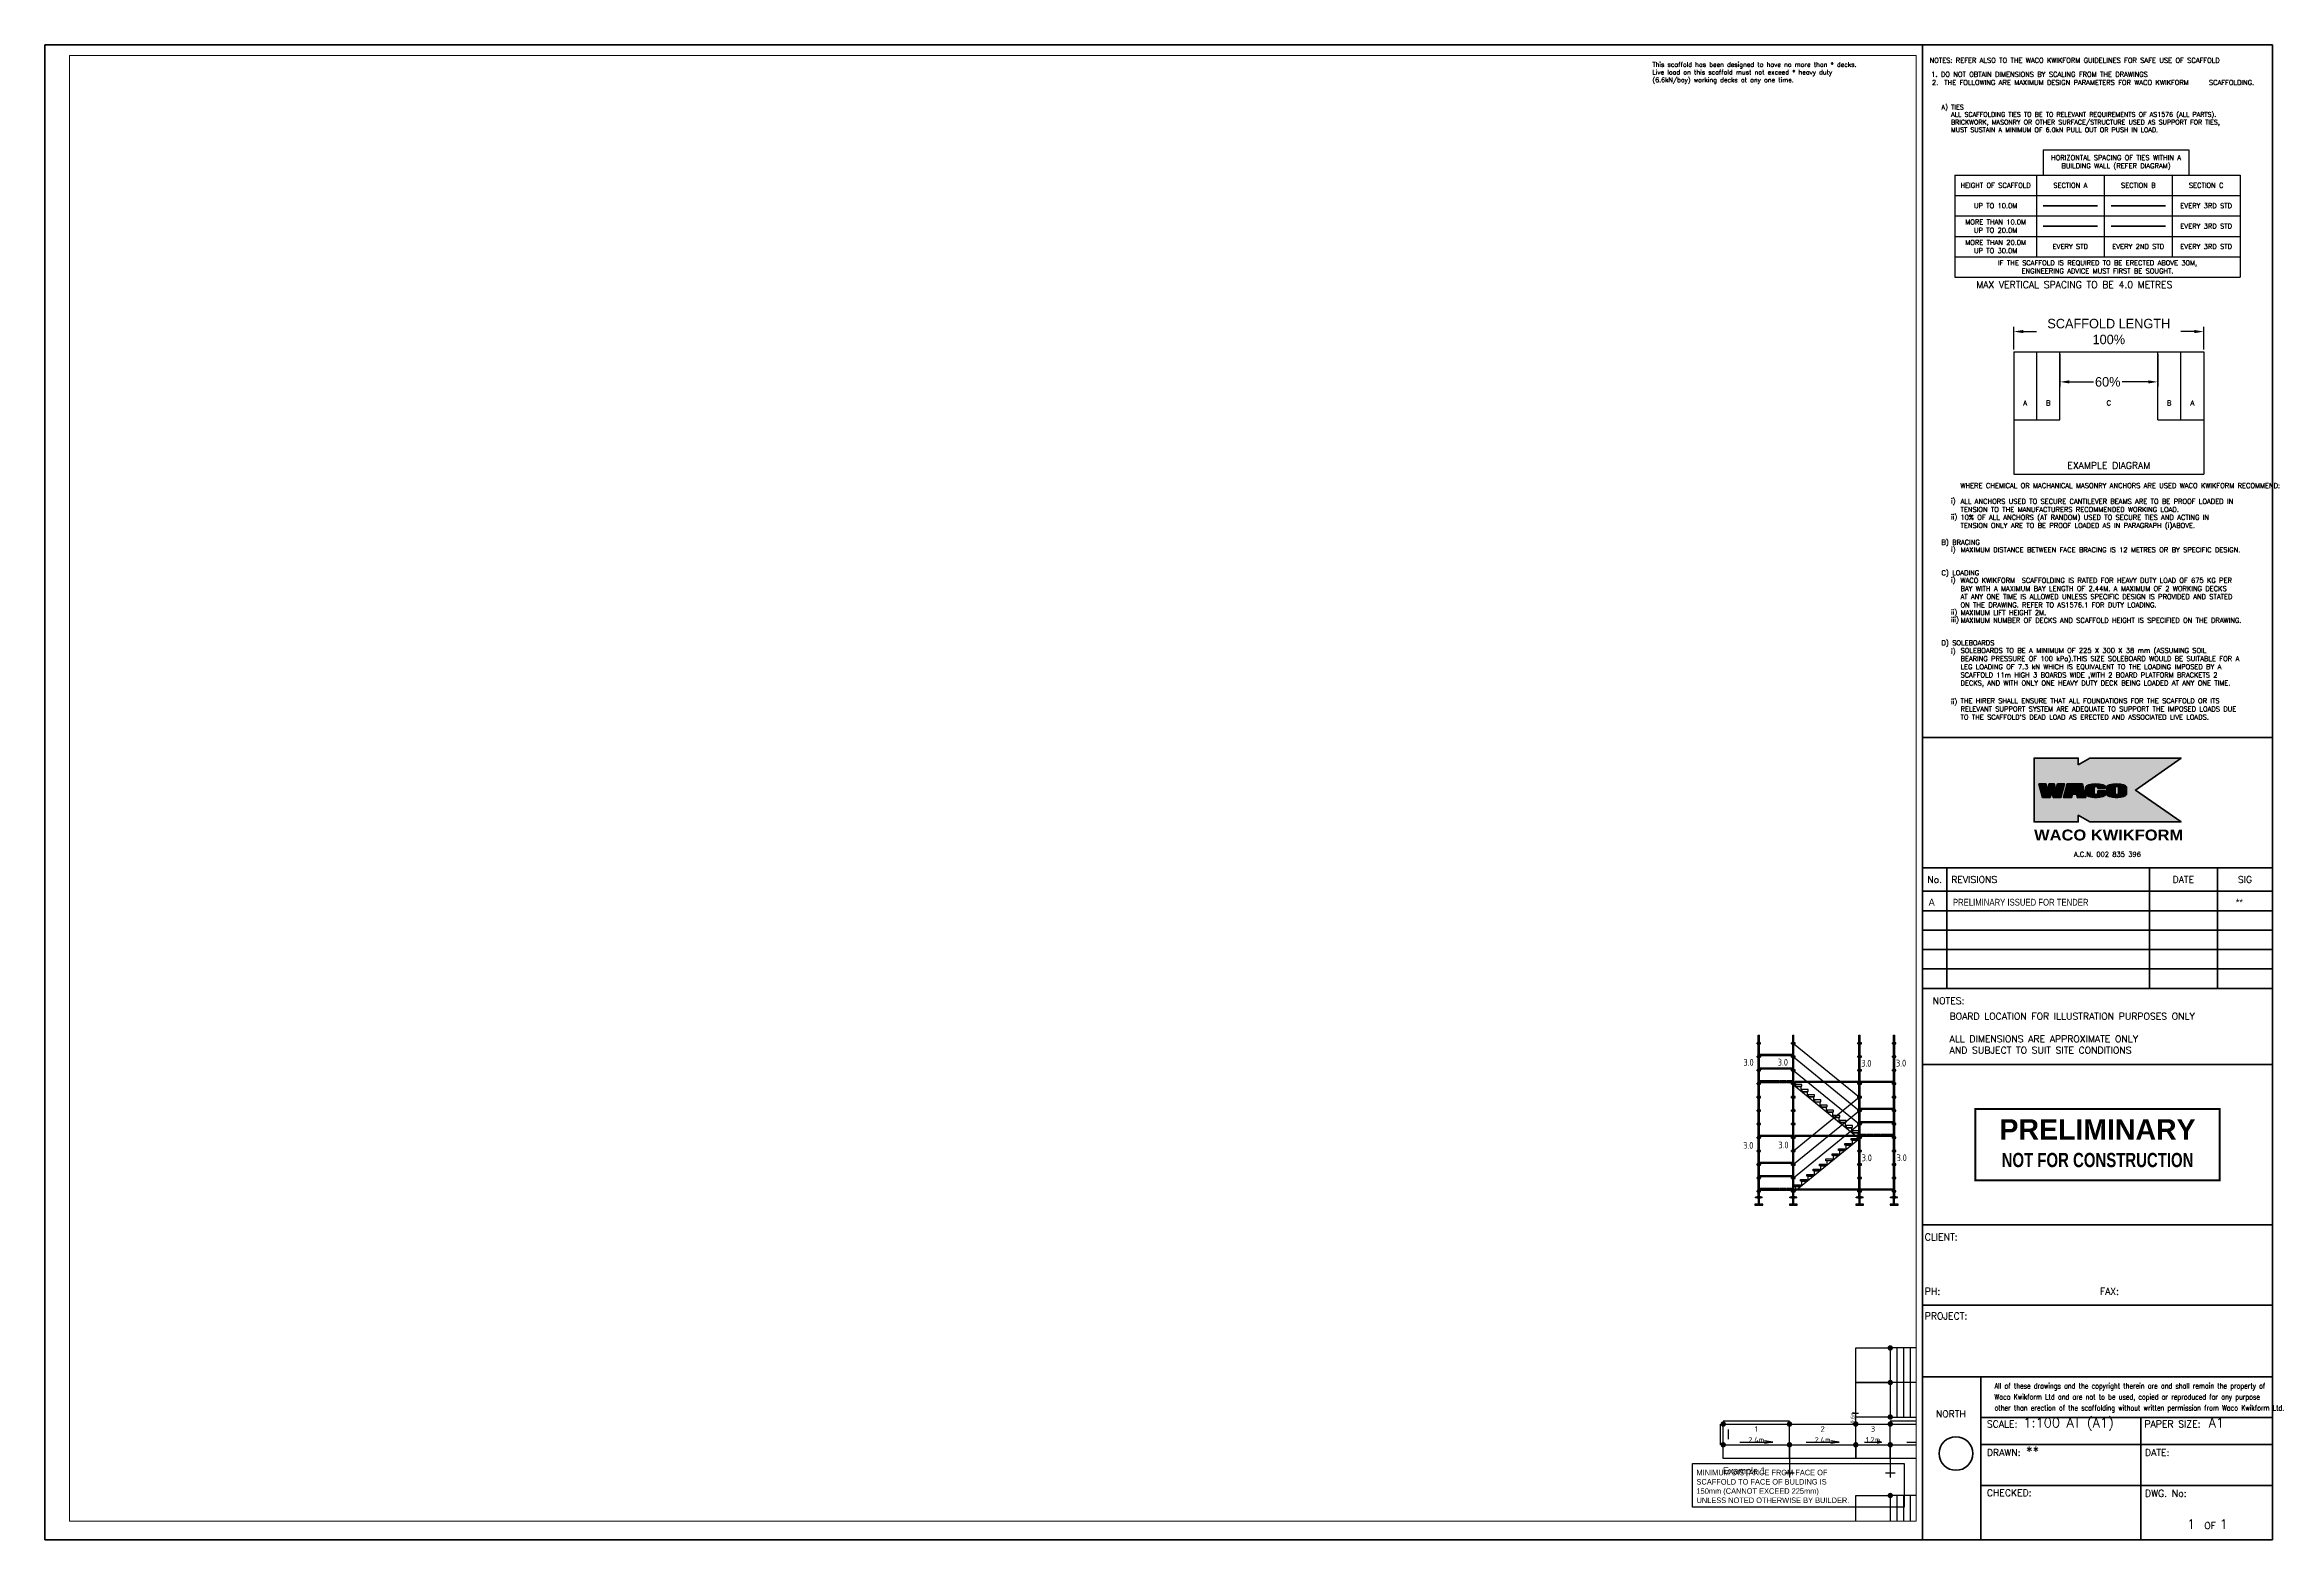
# Paper-space layout 'WACO Kwikform A1 Drawing Sheet' of a CAD drawing. Header units: millimetres. Extents: x 0 to 822, y 0 to 550.
# The model-space entities are those that its viewports show. They can reach past a viewport. Long polylines and large blocks are cut down to what shows.
import ezdxf
from ezdxf.enums import TextEntityAlignment as Align

# ---------------------------------------------------------------- set-up
doc = ezdxf.new("R2010")
doc.units = ezdxf.units.MM
doc.header["$PDMODE"] = 34
doc.header["$PDSIZE"] = -10
doc.linetypes.add('KwikScaf_DASHED', pattern=[3.75, 2.5, -1.25])
doc.linetypes.add('KwikScaf_Line', pattern=[1, 1, 0])
doc.layers.get('0').update_dxf_attribs({"linetype": 'CONTINUOUS'})
doc.layers.get('Defpoints').update_dxf_attribs({"linetype": 'CONTINUOUS'})
for name, color, linetype in [('DISTANCE', 3, 'CONTINUOUS'), ('KwikScaf Matrix', 7, 'CONTINUOUS'), ('KwikScaf Schematic', 7, 'CONTINUOUS'), ('KwikScaf Sections', 7, 'CONTINUOUS'), ('PRELIMINARY', 7, 'CONTINUOUS'), ('RED', 8, 'CONTINUOUS')]:
    doc.layers.add(name, color=color, linetype=linetype)
for name, color, linetype, lineweight in [('Sheet 018', 10, 'CONTINUOUS', 18), ('Sheet 025', 7, 'CONTINUOUS', 25), ('Sheet 035', 5, 'CONTINUOUS', 35), ('Sheet 050', 130, 'CONTINUOUS', 50), ('Sheet 070', 180, 'CONTINUOUS', 70)]:
    doc.layers.add(name, color=color, linetype=linetype, lineweight=lineweight)
doc.layers.add('Viewport', color=7, linetype='CONTINUOUS', plot=False)
doc.styles.add('ARCH', font='archd.shx', dxfattribs={"height": 250})
doc.styles.add('KwikScaf ISO', font='isocp.shx')
doc.styles.add('ROMANS', font='romans')
doc.styles.add('STAMP', font='ARIALBD.TTF')
doc.styles.add('WACO', font='ariblk.TTF')
doc.dimstyles.new('ISO-35', dxfattribs={"dimscale": 0, "dimtxt": 3.5, "dimasz": 3.5, "dimexe": 1.75, "dimexo": 0.875, "dimgap": 0.875, "dimtad": 1, "dimdsep": 46, "dimtxsty": 'Standard', "dimcen": 3.5, "dimadec": 0, "dimazin": 0, "dimtfac": 1, "dimtmove": 2, "dimatfit": 3, "dimfxl": 1, "dimtolj": 1, "dimtzin": 0, "dimarcsym": 0})
pattern_1 = [(0, (0, 0), (0, 0.174625), [0.127, -0.047625]), (90, (0, 0), (-0.174625, 1e-17), [0.127, -0.047625])]

# ---------------------------------------------------------------- blocks, each defined once
blk = doc.blocks.new('REVDES')
at = {"style": 'ARCH'}
for tag, p in [('01', (2.31, 1.87)), ('03', (87.68, 1.87)), ('04', (115.37, 1.87))]:
    blk.add_attdef(tag, p, '', height=2.5, dxfattribs=at)
at = {"style": 'ARCH', "width": 0.85}
blk.add_attdef('02', (11.25, 1.87), '', height=2.5, dxfattribs=at)
blk = doc.blocks.new('PREL')
at = {"layer": 'RED', "const_width": 100}
blk.add_lwpolyline([(6000, 1750), (-6000, 1750), (-6000, -1750), (6000, -1750)], close=True, dxfattribs=at)
at = {"layer": 'RED', "style": 'STAMP'}
blk.add_text('PRELIMINARY', height=1000, dxfattribs=at).set_placement((0, 750), align=Align.MIDDLE)
at = {"layer": 'RED', "style": 'STAMP', "width": 0.75}
blk.add_text('NOT FOR CONSTRUCTION', height=700, dxfattribs=at).set_placement((0, -750), align=Align.MIDDLE)
blk = doc.blocks.new('*D29')
at = {"color": 0, "lineweight": -2}
for p, q in [((724.69, 437.85), (724.69, 446.22)), ((728.19, 444.47), (733.14, 444.47)), ((791.19, 444.47), (786.23, 444.47)), ((794.69, 437.85), (794.69, 446.22))]:
    blk.add_line(p, q, dxfattribs=at)
at = {"color": 0}
for points in [[(728.19, 445.06), (728.19, 443.89), (724.69, 444.47)], [(791.19, 445.06), (791.19, 443.89), (794.69, 444.47)]]:
    blk.add_solid(points, dxfattribs=at)
at = {"layer": 'Defpoints', "color": 0}
for p in [(794.69, 444.47), (724.69, 436.98), (794.69, 436.98)]:
    blk.add_point(p, dxfattribs=at)
at = {"color": 0, "insert": (759.69, 444.47), "char_height": 3.5, "attachment_point": 5}
blk.add_mtext('\\A1;SCAFFOLD LENGTH\\P100%', dxfattribs=at)
blk = doc.blocks.new('*D30')
at = {"color": 0, "lineweight": -2}
for p, q in [((741.69, 436.1), (741.69, 424.21)), ((777.69, 436.1), (777.69, 424.21)), ((745.19, 425.96), (754.05, 425.96)), ((774.19, 425.96), (764.55, 425.96))]:
    blk.add_line(p, q, dxfattribs=at)
at = {"color": 0}
for points in [[(745.19, 426.54), (745.19, 425.38), (741.69, 425.96)], [(774.19, 426.54), (774.19, 425.38), (777.69, 425.96)]]:
    blk.add_solid(points, dxfattribs=at)
at = {"layer": 'Defpoints', "color": 0}
for p in [(741.69, 436.98), (777.69, 436.98), (777.69, 425.96)]:
    blk.add_point(p, dxfattribs=at)
at = {"color": 0, "insert": (759.3, 425.96), "char_height": 3.5, "attachment_point": 5}
blk.add_mtext('\\A1;60%', dxfattribs=at)
blk = doc.blocks.new('REVISED TITLE')
at = {"layer": 'Sheet 025', "style": 'ROMANS'}
for s, p in [('CLIENT:', (-128.05, 110.15)), ('PH:', (-128.05, 90.15)), ('FAX:', (-63.6, 90.15)), ('PROJECT:', (-128.05, 81.06)), ('SCALE:', (-105.19, 41.33)), ('PAPER SIZE:', (-47.19, 41.33)), ('DRAWN:', (-105.19, 30.85)), ('DATE:', (-46.99, 30.85)), ('CHECKED:', (-105.19, 16.04)), ('DWG. No:', (-46.99, 15.86)), ('OF', (-25.18, 3.98))]:
    blk.add_text(s, height=2.5, dxfattribs=at).set_placement(p)
at = {"layer": 'Sheet 035', "style": 'ROMANS'}
for tag, p in [('CLIENT_CONTACT', (-110.61, 110.15)), ('COMPANY', (-110.61, 105.15)), ('ADDRESS_STREET', (-110.61, 100.15)), ('CITY', (-110.61, 95.15)), ('PHONE_NO.', (-110.61, 90.15)), ('FAX_NO.', (-46.16, 90.15)), ('PROJECT_TITLE:', (-110.61, 81.06)), ('PROJECT_DESCRIPTION', (-110.61, 76.06)), ('PROJECT_DESCRIPTION_2', (-110.61, 71.06)), ('PROJECT_DESCRIPTION_3', (-110.61, 66.06)), ('PROJECT_DESCRIPTION_4', (-110.61, 61.06)), ('SCALE', (-91.76, 41.33)), ('PAPER_SIZE', (-23.56, 41.33)), ('DRAFTSMAN', (-90.76, 30.85)), ('DATE', (-35.55, 30.85)), ('DWG_NO', (-46.15, 9.93))]:
    blk.add_attdef(tag, p, '', height=3.5, dxfattribs=at)
for tag, p in [('PAGE_NO.', (-30.05, 3.98)), ('OF_PAGES.', (-18.05, 3.98))]:
    blk.add_attdef(tag, text='', height=3.5, dxfattribs=at).set_placement(p, align=Align.CENTER)
blk = doc.blocks.new('WACO LOGO')
h = blk.add_hatch()
h.set_pattern_fill('ANGLE', color=140, scale=0.025, style=0)
h.set_pattern_definition(pattern_1)
h.paths.add_polyline_path([(493.69, 275.27), (494.27, 273.1), (497.09, 273.1), (498.42, 278.06), (495.82, 278.06), (495.23, 275.87), (494.64, 278.06), (492.73, 278.06), (492.14, 275.87), (491.55, 278.06), (488.96, 278.06), (490.29, 273.1), (493.11, 273.1)])
h = blk.add_hatch()
h.set_pattern_fill('ANGLE', color=140, scale=0.025, style=0)
h.set_pattern_definition(pattern_1)
h.paths.add_polyline_path([(504.96, 278.06), (499.32, 278.06), (497.99, 273.1), (501.01, 273.1), (501.33, 274.31), (502.79, 274.31), (503.11, 273.1), (506.29, 273.1)])
h.paths.add_polyline_path([(502.14, 276.71), (502.6, 274.99), (501.68, 274.99)], flags=16)
h = blk.add_hatch()
h.set_pattern_fill('ANGLE', color=140, scale=0.025, style=0)
h.set_pattern_definition(pattern_1)
edge = h.paths.add_edge_path()
edge.add_ellipse((509.97, 276.84), major_axis=(-0.658, 0), ratio=0.455652, start_angle=180, end_angle=360, ccw=False)
edge.add_line((510.63, 276.84), (510.63, 276.42))
edge.add_line((510.63, 276.42), (513.49, 276.42))
edge.add_line((513.49, 276.42), (513.49, 276.96))
edge.add_ellipse((509.88, 276.96), major_axis=(-3.61, 0), ratio=0.304653, start_angle=180, end_angle=360)
edge.add_line((506.27, 276.96), (506.27, 274.2))
edge.add_ellipse((509.88, 274.2), major_axis=(-3.61, 0), ratio=0.304653, start_angle=0, end_angle=180)
edge.add_line((513.49, 274.2), (513.49, 275.5))
edge.add_line((513.49, 275.5), (510.63, 275.5))
edge.add_line((510.63, 275.5), (510.63, 274.44))
edge.add_ellipse((509.97, 274.48), major_axis=(-0.658, 0), ratio=0.455652, start_angle=0, end_angle=180, ccw=False)
edge.add_line((509.31, 274.48), (509.31, 276.88))
h = blk.add_hatch()
h.set_pattern_fill('ANGLE', color=140, scale=0.025, style=0)
h.set_pattern_definition(pattern_1)
edge = h.paths.add_edge_path()
edge.add_ellipse((517.56, 276.96), major_axis=(-3.61, 0), ratio=0.304653, start_angle=180, end_angle=360)
edge.add_line((513.95, 276.96), (513.95, 274.2))
edge.add_ellipse((517.56, 274.2), major_axis=(-3.61, 0), ratio=0.304653, start_angle=0, end_angle=180)
edge.add_line((521.17, 274.2), (521.17, 276.96))
edge = h.paths.add_edge_path(flags=16)
edge.add_ellipse((517.65, 276.84), major_axis=(-0.658, 0), ratio=0.455652, start_angle=180, end_angle=360, ccw=False)
edge.add_line((518.31, 276.84), (518.31, 274.44))
edge.add_ellipse((517.65, 274.48), major_axis=(-0.658, 0), ratio=0.455652, start_angle=0, end_angle=180, ccw=False)
edge.add_line((517, 274.48), (517, 276.88))
at = {"layer": 'Sheet 070'}
h = blk.add_hatch(color=51, dxfattribs=at)
h.paths.add_polyline_path([(501.68, 274.99), (502.6, 274.99), (502.14, 276.71)], flags=0)
h.paths.add_polyline_path([(506.29, 273.1), (504.96, 278.06), (499.32, 278.06), (497.99, 273.1), (501.01, 273.1), (501.33, 274.31), (502.79, 274.31), (503.11, 273.1)], flags=16)
h.paths.add_polyline_path([(490.29, 273.1), (488.96, 278.06), (491.55, 278.06), (492.14, 275.87), (492.73, 278.06), (494.64, 278.06), (495.23, 275.87), (495.82, 278.06), (498.42, 278.06), (497.09, 273.1), (494.27, 273.1), (493.69, 275.27), (493.11, 273.1)], flags=16)
h.paths.add_polyline_path([(503.44, 285.06), (503.44, 287.56), (487.19, 287.56), (487.19, 264.06), (503.44, 264.06), (503.44, 266.56), (507.77, 264.06), (541.27, 264.06), (524.49, 275.81), (541.27, 287.56), (507.77, 287.56)])
edge = h.paths.add_edge_path(flags=16)
edge.add_line((510.63, 274.48), (510.63, 275.5))
edge.add_line((510.63, 275.5), (513.49, 275.5))
edge.add_line((513.49, 275.5), (513.49, 274.2))
edge.add_ellipse((509.88, 274.2), major_axis=(-3.61, 0), ratio=0.304653, start_angle=0, end_angle=180, ccw=False)
edge.add_line((506.27, 274.2), (506.27, 276.96))
edge.add_ellipse((509.88, 276.96), major_axis=(-3.61, 0), ratio=0.304653, start_angle=180, end_angle=360, ccw=False)
edge.add_line((513.49, 276.96), (513.49, 276.42))
edge.add_line((513.49, 276.42), (510.63, 276.42))
edge.add_line((510.63, 276.42), (510.63, 276.84))
edge.add_ellipse((509.97, 276.84), major_axis=(-0.658, 0), ratio=0.455652, start_angle=180, end_angle=360)
edge.add_line((509.31, 276.84), (509.31, 274.48))
edge.add_ellipse((509.97, 274.48), major_axis=(-0.658, 0), ratio=0.455652, start_angle=0, end_angle=180)
edge = h.paths.add_edge_path(flags=16)
edge.add_ellipse((517.56, 274.2), major_axis=(-3.61, 0), ratio=0.304653, start_angle=0, end_angle=180, ccw=False)
edge.add_line((513.95, 274.2), (513.95, 276.96))
edge.add_ellipse((517.56, 276.96), major_axis=(-3.61, 0), ratio=0.304653, start_angle=180, end_angle=360, ccw=False)
edge.add_line((521.17, 276.96), (521.17, 274.2))
edge = h.paths.add_edge_path(flags=0)
edge.add_line((517, 276.84), (517, 274.48))
edge.add_ellipse((517.65, 274.48), major_axis=(-0.658, 0), ratio=0.455652, start_angle=0, end_angle=180)
edge.add_line((518.31, 274.48), (518.31, 276.84))
edge.add_ellipse((517.65, 276.84), major_axis=(-0.658, 0), ratio=0.455652, start_angle=180, end_angle=360)
for p, q in [((506.27, 276.96), (506.27, 274.2)), ((509.31, 276.84), (509.31, 274.48)), ((510.63, 276.84), (510.63, 276.42)), ((510.63, 276.42), (513.49, 276.42)), ((513.49, 276.42), (513.49, 276.96)), ((513.95, 276.96), (513.95, 274.2)), ((517, 276.84), (517, 274.48)), ((518.31, 276.84), (518.31, 274.48)), ((521.17, 274.2), (521.17, 276.96))]:
    blk.add_line(p, q, dxfattribs=at)
at = {"layer": 'Sheet 070', "color": 7}
blk.add_lwpolyline([(503.44, 285.06), (503.44, 287.56), (487.19, 287.56), (487.19, 264.06), (503.44, 264.06), (503.44, 266.56), (507.77, 264.06), (541.27, 264.06), (524.49, 275.81), (541.27, 287.56), (507.77, 287.56)], close=True, dxfattribs=at)
at = {"layer": 'Sheet 070'}
for points in [[(490.29, 273.1), (488.96, 278.06), (491.55, 278.06), (492.14, 275.87), (492.73, 278.06), (494.64, 278.06), (495.23, 275.87), (495.82, 278.06), (498.42, 278.06), (497.09, 273.1), (494.27, 273.1), (493.69, 275.27), (493.11, 273.1), (490.29, 273.1)], [(506.29, 273.1), (504.96, 278.06), (499.32, 278.06), (497.99, 273.1), (501.01, 273.1), (501.33, 274.31), (502.79, 274.31), (503.11, 273.1)], [(501.68, 274.99), (502.6, 274.99), (502.14, 276.71)]]:
    blk.add_lwpolyline(points, close=True, dxfattribs=at)
blk.add_lwpolyline([(510.63, 274.48), (510.63, 275.5), (513.49, 275.5), (513.49, 274.2)], dxfattribs=at)
for centre, major_axis, ratio in [((509.88, 276.96), (-3.61, 0), 0.304653), ((509.97, 276.84), (-0.658, 0), 0.455652), ((517.56, 276.96), (-3.61, 0), 0.304653), ((517.65, 276.84), (-0.658, 0), 0.455652)]:
    blk.add_ellipse(centre, major_axis=major_axis, ratio=ratio, start_param=3.141593, end_param=6.283185, dxfattribs=at)
at = {"layer": 'Sheet 070', "extrusion": (0, 0, -1)}
for centre, major_axis, ratio in [((509.88, 274.2), (-3.61, 0), 0.304653), ((509.97, 274.48), (-0.658, 0), 0.455652), ((517.56, 274.2), (-3.61, 0), 0.304653), ((517.65, 274.48), (-0.658, 0), 0.455652)]:
    blk.add_ellipse(centre, major_axis=major_axis, ratio=ratio, start_param=3.141593, end_param=6.283185, dxfattribs=at)
blk = doc.blocks.new('2D Jack Adjustable Screw')
at = {"color": 0, "extrusion": (1, -1.83691e-16, 2.30446e-16)}
for p, q in [((-265.5, 100), (-273.5, 100)), ((-273.5, 100), (-273.5, -52)), ((-265.5, 100), (-265.5, -52)), ((-265.5, 42.5), (-40, 42.5)), ((-265.5, 5.5), (-40, 5.5)), ((-40, 87.75), (-35, 87.75)), ((-40, 87.75), (-40, 24)), ((-40, 24), (-40, -39.75)), ((-35, 151.5), (-20, 151.5)), ((-35, 62.25), (-35, 151.5)), ((-35, 62.25), (-20, 62.25)), ((-20, 62.25), (-20, 151.5)), ((-20, 87.75), (0, 87.75)), ((0, 24), (0, 87.75)), ((0, 42.5), (454.5, 42.5)), ((0, -39.75), (0, 24)), ((0, 5.5), (454.5, 5.5)), ((454.5, 24), (454.5, 42.5)), ((454.5, 5.5), (454.5, 24)), ((-265.5, -52), (-273.5, -52)), ((-40, -39.75), (-35, -39.75)), ((-20, -14.25), (-35, -14.25)), ((-35, -103.5), (-35, -14.25)), ((-35, -103.5), (-20, -103.5)), ((-20, -103.5), (-20, -14.25)), ((-20, -39.75), (0, -39.75))]:
    blk.add_line(p, q, dxfattribs=at)
blk = doc.blocks.new('2D Standard 3 Metre')
at = {"layer": 'KwikScaf Matrix', "color": 0, "extrusion": (0, 1, 0)}
for p, q in [((-185, -24), (-185, 24)), ((-185, 24), (-8, 24)), ((-33, 16), (7, 16)), ((-33, 16), (-33, 6)), ((-33, 6), (-33, -6)), ((-8, 64), (-8, 60)), ((-8, 64), (32, 64)), ((-8, 60), (-8, 22)), ((-8, 22), (32, 22)), ((-8, 22), (-8, 18)), ((32, 18), (-8, 18)), ((7, 6), (7, 16)), ((7, -6), (7, 6)), ((32, 60), (32, 64)), ((32, 22), (32, 60)), ((32, 24), (487, 24)), ((32, 18), (32, 22)), ((462, 16), (462, 6)), ((462, 16), (502, 16)), ((462, 6), (462, -6)), ((487, 64), (487, 60)), ((487, 64), (527, 64)), ((487, 60), (487, 22)), ((487, 22), (527, 22)), ((487, 22), (487, 18)), ((527, 18), (487, 18)), ((502, 6), (502, 16)), ((502, -6), (502, 6)), ((527, 60), (527, 64)), ((527, 22), (527, 60)), ((527, 24), (982, 24)), ((527, 18), (527, 22)), ((957, 16), (997, 16)), ((957, 16), (957, 6)), ((957, 6), (957, -6)), ((982, 64), (982, 60)), ((982, 64), (1022, 64)), ((982, 60), (982, 22)), ((982, 22), (1022, 22)), ((982, 22), (982, 18)), ((1022, 18), (982, 18)), ((997, 6), (997, 16)), ((997, -6), (997, 6)), ((1022, 60), (1022, 64)), ((1022, 22), (1022, 60)), ((1022, 24), (1477, 24)), ((1022, 18), (1022, 22)), ((1452, 16), (1492, 16)), ((1452, 16), (1452, 6)), ((1452, 6), (1452, -6)), ((1477, 64), (1477, 60)), ((1477, 64), (1517, 64)), ((1477, 60), (1477, 22)), ((1477, 22), (1517, 22)), ((1477, 22), (1477, 18)), ((1517, 18), (1477, 18)), ((1492, 6), (1492, 16)), ((1492, -6), (1492, 6)), ((1517, 60), (1517, 64)), ((1517, 22), (1517, 60)), ((1517, 24), (1972, 24)), ((1517, 18), (1517, 22)), ((1947, 16), (1987, 16)), ((1947, 16), (1947, 6)), ((1947, 6), (1947, -6)), ((1972, 64), (1972, 60)), ((1972, 64), (2012, 64)), ((1972, 60), (1972, 22)), ((1972, 22), (2012, 22)), ((1972, 22), (1972, 18)), ((2012, 18), (1972, 18)), ((1987, 6), (1987, 16)), ((1987, -6), (1987, 6)), ((2012, 60), (2012, 64)), ((2012, 22), (2012, 60)), ((2012, 24), (2467, 24)), ((2012, 18), (2012, 22)), ((2442, 16), (2442, 6)), ((2442, 16), (2482, 16)), ((2442, 6), (2442, -6)), ((2467, 64), (2467, 60)), ((2467, 64), (2507, 64)), ((2467, 60), (2467, 22)), ((2467, 22), (2507, 22)), ((2467, 22), (2467, 18)), ((2507, 18), (2467, 18)), ((2482, 6), (2482, 16)), ((2482, -6), (2482, 6)), ((2507, 60), (2507, 64)), ((2507, 22), (2507, 60)), ((2507, 24), (2787, 24)), ((2507, 18), (2507, 22)), ((2787, 24), (2787, -24)), ((-185, -24), (-8, -24)), ((-33, -6), (-33, -16)), ((-33, -16), (7, -16)), ((-8, -18), (32, -18)), ((-8, -18), (-8, -22)), ((-8, -22), (-8, -60)), ((-8, -22), (32, -22)), ((-8, -60), (-8, -64)), ((-8, -64), (32, -64)), ((7, -16), (7, -6)), ((32, -22), (32, -18)), ((32, -60), (32, -22)), ((32, -24), (487, -24)), ((32, -64), (32, -60)), ((462, -6), (462, -16)), ((462, -16), (502, -16)), ((487, -18), (527, -18)), ((487, -18), (487, -22)), ((487, -22), (487, -60)), ((487, -22), (527, -22)), ((487, -60), (487, -64)), ((487, -64), (527, -64)), ((502, -16), (502, -6)), ((527, -22), (527, -18)), ((527, -60), (527, -22)), ((527, -24), (982, -24)), ((527, -64), (527, -60)), ((957, -6), (957, -16)), ((957, -16), (997, -16)), ((982, -18), (1022, -18)), ((982, -18), (982, -22)), ((982, -22), (982, -60)), ((982, -22), (1022, -22)), ((982, -60), (982, -64)), ((982, -64), (1022, -64)), ((997, -16), (997, -6)), ((1022, -22), (1022, -18)), ((1022, -60), (1022, -22)), ((1022, -24), (1477, -24)), ((1022, -64), (1022, -60)), ((1452, -6), (1452, -16)), ((1452, -16), (1492, -16)), ((1477, -18), (1517, -18)), ((1477, -18), (1477, -22)), ((1477, -22), (1477, -60)), ((1477, -22), (1517, -22)), ((1477, -60), (1477, -64)), ((1477, -64), (1517, -64)), ((1492, -16), (1492, -6)), ((1517, -22), (1517, -18)), ((1517, -60), (1517, -22)), ((1517, -24), (1972, -24)), ((1517, -64), (1517, -60)), ((1947, -6), (1947, -16)), ((1947, -16), (1987, -16)), ((1972, -18), (2012, -18)), ((1972, -18), (1972, -22)), ((1972, -22), (1972, -60)), ((1972, -22), (2012, -22)), ((1972, -60), (1972, -64)), ((1972, -64), (2012, -64)), ((1987, -16), (1987, -6)), ((2012, -22), (2012, -18)), ((2012, -60), (2012, -22)), ((2012, -24), (2467, -24)), ((2012, -64), (2012, -60)), ((2442, -6), (2442, -16)), ((2442, -16), (2482, -16)), ((2467, -18), (2507, -18)), ((2467, -18), (2467, -22)), ((2467, -22), (2467, -60)), ((2467, -22), (2507, -22)), ((2467, -60), (2467, -64)), ((2467, -64), (2507, -64)), ((2482, -16), (2482, -6)), ((2507, -22), (2507, -18)), ((2507, -60), (2507, -22)), ((2507, -24), (2787, -24)), ((2507, -64), (2507, -60))]:
    blk.add_line(p, q, dxfattribs=at)
blk = doc.blocks.new('2D Transom 2.4 Metre')
at = {"color": 0, "extrusion": (0, 1, -1.83691e-16)}
for p, q in [((0, -25), (0, 50)), ((0, 50), (20, 50)), ((13, 0), (10, -25)), ((50, 0), (13, 0)), ((20, 50), (17, 25)), ((17, 25), (25, 25)), ((2365, 63), (25, 63)), ((25, 63), (25, 30)), ((2365, 30), (25, 30)), ((25, 30), (25, 25)), ((2365, 25), (25, 25)), ((50, 25), (50, 0)), ((2340, 25), (2340, 0)), ((2365, 30), (2365, 63)), ((2365, 25), (2365, 30)), ((2373, 25), (2365, 25)), ((2370, 50), (2373, 25)), ((2390, 50), (2370, 50)), ((2390, -25), (2390, 50)), ((10, -25), (0, -25)), ((2340, 0), (2377, 0)), ((2377, 0), (2380, -25)), ((2380, -25), (2390, -25))]:
    blk.add_line(p, q, dxfattribs=at)
blk = doc.blocks.new('2D Transom 1.2 Metre')
at = {"color": 0, "extrusion": (0, 1, -1.83691e-16)}
for p, q in [((0, 50), (20, 50)), ((0, -25), (0, 50)), ((50, 0), (13, 0)), ((20, 50), (17, 25)), ((17, 25), (25, 25)), ((1197, 63), (25, 63)), ((25, 63), (25, 30)), ((1197, 30), (25, 30)), ((25, 30), (25, 25)), ((1197, 25), (25, 25)), ((50, 25), (50, 0)), ((1172, 25), (1172, 0)), ((1197, 30), (1197, 63)), ((1197, 25), (1197, 30)), ((1205, 25), (1197, 25)), ((1202, 50), (1205, 25)), ((1222, 50), (1202, 50)), ((1222, -25), (1222, 50)), ((10, -25), (0, -25)), ((13, 0), (10, -25)), ((1172, 0), (1209, 0)), ((1209, 0), (1212, -25)), ((1212, -25), (1222, -25))]:
    blk.add_line(p, q, dxfattribs=at)
blk = doc.blocks.new('Stretcher Stair Treads Elevation')
h = blk.add_hatch(color=3)
edge = h.paths.add_edge_path()
edge.add_arc((-2540, 2439), 100, 0, 360)
h = blk.add_hatch(color=3)
edge = h.paths.add_edge_path()
edge.add_arc((-1270, 2439), 100, 0, 360)
h = blk.add_hatch(color=3)
edge = h.paths.add_edge_path()
edge.add_arc((0, 2439), 100, 0, 360)
h = blk.add_hatch(color=3)
edge = h.paths.add_edge_path()
edge.add_arc((-2540, 0), 100, 0, 360)
h = blk.add_hatch(color=3)
edge = h.paths.add_edge_path()
edge.add_arc((-1270, 0), 100, 0, 360)
h = blk.add_hatch(color=3)
edge = h.paths.add_edge_path()
edge.add_arc((0, 0), 100, 0, 360)
at = {"color": 3}
for p, q in [((-2540, 2439), (-2540, 0)), ((-1270, 2439), (-2540, 2439)), ((-2540, 2195.1), (0, 2195.1)), ((-2540, 1951.2), (0, 1951.2)), ((-2540, 1707.3), (0, 1707.3)), ((-1270, 2439), (-1270, 0)), ((0, 2439), (-1270, 2439)), ((0, 0), (0, 2439)), ((-2540, 1463.4), (0, 1463.4)), ((-2540, 1219.5), (0, 1219.5)), ((-2540, 975.6), (0, 975.6)), ((-2540, 731.7), (0, 731.7)), ((-2540, 487.8), (0, 487.8)), ((-2540, 243.9), (0, 243.9)), ((-2540, 0), (-1270, 0)), ((-1270, 0), (0, 0))]:
    blk.add_line(p, q, dxfattribs=at)

msp = doc.modelspace()

# ---------------------------------------------------------------- linework, layer by layer
for p, q in [((59453.1, 15168.2), (61892.1, 13187)), ((59453.1, 14671.3), (61892.1, 12690)), ((59453.1, 14176), (61892.1, 12194.8)), ((59453.1, 13640), (61892.1, 11658.8)), ((61892.1, 13185.3), (59453.1, 11204)), ((59526.6, 13580.2), (59726.6, 13580.2)), ((59726.6, 13580.2), (59726.6, 13417.8)), ((59759.5, 13391.1), (59959.5, 13391.1)), ((59959.5, 13391.1), (59959.5, 13228.6)), ((59992.4, 13201.9), (60192.4, 13201.9)), ((60192.4, 13201.9), (60192.4, 13039.5)), ((61892.1, 12688.3), (59453.1, 10707)), ((60225.2, 13012.8), (60425.2, 13012.8)), ((60425.2, 13012.8), (60425.2, 12850.3)), ((60458.1, 12823.6), (60658.1, 12823.6)), ((60658.1, 12823.6), (60658.1, 12661.2)), ((60690.9, 12634.5), (60890.9, 12634.5)), ((60890.9, 12634.5), (60890.9, 12472)), ((60923.8, 12445.3), (61123.8, 12445.3)), ((61123.8, 12445.3), (61123.8, 12282.9)), ((61892.1, 12193), (59453.1, 10211.8)), ((61892.1, 11658), (59453.1, 9676.8)), ((61156.6, 12256.2), (61356.6, 12256.2)), ((61356.6, 12256.2), (61356.6, 12093.7)), ((61389.5, 12067), (61589.5, 12067)), ((61589.5, 12067), (61589.5, 11904.6)), ((61618.5, 11598.2), (61618.5, 11435.8)), ((61818.5, 11598.2), (61618.5, 11598.2)), ((61622.4, 11877.9), (61822.4, 11877.9)), ((61822.4, 11877.9), (61822.4, 11715.4)), ((60687.1, 10841.6), (60687.1, 10679.2)), ((60887.1, 10841.6), (60687.1, 10841.6)), ((60919.9, 11030.8), (60919.9, 10868.3)), ((61119.9, 11030.8), (60919.9, 11030.8)), ((61152.8, 11219.9), (61152.8, 11057.5)), ((61352.8, 11219.9), (61152.8, 11219.9)), ((61585.7, 11409.1), (61385.7, 11409.1)), ((61385.7, 11409.1), (61385.7, 11246.6)), ((59722.8, 9895.9), (59522.8, 9895.9)), ((59522.8, 9895.9), (59522.8, 9733.4)), ((59955.7, 10085), (59755.7, 10085)), ((59755.7, 10085), (59755.7, 9922.6)), ((60188.5, 10274.2), (59988.5, 10274.2)), ((59988.5, 10274.2), (59988.5, 10111.7)), ((60421.4, 10463.3), (60221.4, 10463.3)), ((60221.4, 10463.3), (60221.4, 10300.9)), ((60454.2, 10652.5), (60454.2, 10490)), ((60654.2, 10652.5), (60454.2, 10652.5))]:
    msp.add_line(p, q)
for points in [[(59531.6, 13590.2), (59761.6, 13590.2), (59761.6, 13654.2), (59531.6, 13654.2)], [(59764.5, 13401.1), (59994.5, 13401.1), (59994.5, 13465.1), (59764.5, 13465.1)], [(59997.4, 13211.9), (60227.4, 13211.9), (60227.4, 13275.9), (59997.4, 13275.9)], [(60230.2, 13022.8), (60460.2, 13022.8), (60460.2, 13086.8), (60230.2, 13086.8)], [(60463.1, 12833.6), (60693.1, 12833.6), (60693.1, 12897.6), (60463.1, 12897.6)], [(60695.9, 12644.5), (60925.9, 12644.5), (60925.9, 12708.5), (60695.9, 12708.5)], [(60928.8, 12455.3), (61158.8, 12455.3), (61158.8, 12519.3), (60928.8, 12519.3)], [(61161.6, 12266.2), (61391.6, 12266.2), (61391.6, 12330.2), (61161.6, 12330.2)], [(61394.5, 12077), (61624.5, 12077), (61624.5, 12141), (61394.5, 12141)], [(61813.5, 11608.2), (61583.5, 11608.2), (61583.5, 11672.2), (61813.5, 11672.2)], [(61627.4, 11887.9), (61857.4, 11887.9), (61857.4, 11951.9), (61627.4, 11951.9)], [(60649.2, 10662.5), (60419.2, 10662.5), (60419.2, 10726.5), (60649.2, 10726.5)], [(60882.1, 10851.6), (60652.1, 10851.6), (60652.1, 10915.6), (60882.1, 10915.6)], [(61114.9, 11040.8), (60884.9, 11040.8), (60884.9, 11104.8), (61114.9, 11104.8)], [(61347.8, 11229.9), (61117.8, 11229.9), (61117.8, 11293.9), (61347.8, 11293.9)], [(61580.7, 11419.1), (61350.7, 11419.1), (61350.7, 11483.1), (61580.7, 11483.1)], [(59717.8, 9905.9), (59487.8, 9905.9), (59487.8, 9969.9), (59717.8, 9969.9)], [(59950.7, 10095), (59720.7, 10095), (59720.7, 10159), (59950.7, 10159)], [(60183.5, 10284.2), (59953.5, 10284.2), (59953.5, 10348.2), (60183.5, 10348.2)], [(60416.4, 10473.3), (60186.4, 10473.3), (60186.4, 10537.3), (60416.4, 10537.3)]]:
    msp.add_lwpolyline(points, close=True)
at = {"color": 1}
for points in [[(63020.4, 3962.6), (63020.4, 2692.6), (61750.4, 2692.6), (61750.4, 3962.6)], [(63020.4, 2692.6), (63020.4, 1422.6), (61750.4, 1422.6), (61750.4, 2692.6)], [(63020.4, -1464.1), (63020.4, -2734.1), (61750.4, -2734.1), (61750.4, -1464.1)], [(63020.4, -2734.1), (63020.4, -4004.1), (61750.4, -4004.1), (61750.4, -2734.1)]]:
    msp.add_lwpolyline(points, close=True, dxfattribs=at)
at = {"layer": 'KwikScaf Schematic', "color": 3, "linetype": 'KwikScaf_Line'}
for p, q in [((61750.4, 1064), (61750.4, 1664)), ((56872.4, 1164), (59311.4, 1164)), ((56872.4, 402), (56872.4, 1164)), ((59311.4, 402), (59311.4, 1164)), ((59311.4, 1164), (61750.4, 1164)), ((61650.4, 1564), (61850.4, 1564)), ((61650.4, 1164), (61850.4, 1164)), ((61750.4, 402), (61750.4, 1164)), ((63020.4, 1164), (65459.4, 1164)), ((56872.4, 402), (59311.4, 402)), ((56872.4, -106), (56872.4, 402)), ((57482.1, 497.2), (58701.6, 497.2)), ((58701.6, 497.2), (58396.8, 544.8)), ((58701.6, 497.2), (58396.8, 449.6)), ((59311.4, 402), (59311.4, -106)), ((59311.4, 402), (61750.4, 402)), ((59311.4, -106), (59311.4, 402)), ((59921.1, 497.2), (61140.6, 497.2)), ((61140.6, 497.2), (60835.8, 544.8)), ((61140.6, 497.2), (60835.8, 449.6)), ((61750.4, 402), (61750.4, -106)), ((63020.4, 402), (65459.4, 402)), ((63020.4, -106), (63020.4, 402)), ((63630.1, 497.2), (64849.6, 497.2)), ((59311.4, -106), (56872.4, -106)), ((59136.4, -631), (59486.4, -631)), ((59311.4, -106), (59311.4, -806)), ((61750.4, -106), (59311.4, -106)), ((65459.4, -106), (63020.4, -106))]:
    msp.add_line(p, q, dxfattribs=at)
at = {"layer": 'KwikScaf Schematic', "color": 3, "linetype": 'KwikScaf_DASHED'}
for p, q in [((56772.4, 402), (56772.4, 1164)), ((59311.4, 1264), (56872.4, 1264)), ((57072.4, 602), (57072.4, 964)), ((65459.4, 1264), (63020.4, 1264))]:
    msp.add_line(p, q, dxfattribs=at)
at = {"layer": 'KwikScaf Schematic', "color": 1, "linetype": 'KwikScaf_Line'}
for p, q in [((61750.4, 1164), (63020.4, 1164)), ((63020.4, 402), (63020.4, 1164)), ((61750.4, 402), (63020.4, 402)), ((61750.4, -106), (61750.4, 402)), ((62067.9, 497.2), (62702.9, 497.2)), ((62702.9, 497.2), (62544.1, 544.8)), ((62702.9, 497.2), (62544.1, 449.6)), ((63020.4, 402), (63020.4, -106)), ((63020.4, -106), (61750.4, -106)), ((62845.4, -631), (63195.4, -631)), ((63020.4, -106), (63020.4, -806))]:
    msp.add_line(p, q, dxfattribs=at)
at = {"layer": 'KwikScaf Schematic', "color": 3, "linetype": 'KwikScaf_Line'}
for points in [[(56872.4, 1214, 100, 100, -0.1989124), (56907.7, 1199.3, 100, 100, -0.1989124), (56922.4, 1164, 100, 100, -0.1989124), (56907.7, 1128.6, 100, 100, -0.1989124), (56872.4, 1114, 100, 100, -0.1989124), (56837, 1128.6, 100, 100, -0.1989124), (56822.4, 1164, 100, 100, -0.1989124), (56837, 1199.3, 100, 100, -0.1989124)], [(59311.4, 1214, 100, 100, -0.1989124), (59346.7, 1199.3, 100, 100, -0.1989124), (59361.4, 1164, 100, 100, -0.1989124), (59346.7, 1128.6, 100, 100, -0.1989124), (59311.4, 1114, 100, 100, -0.1989124), (59276, 1128.6, 100, 100, -0.1989124), (59261.4, 1164, 100, 100, -0.1989124), (59276, 1199.3, 100, 100, -0.1989124)], [(59311.4, 1214, 100, 100, -0.1989124), (59346.7, 1199.3, 100, 100, -0.1989124), (59361.4, 1164, 100, 100, -0.1989124), (59346.7, 1128.6, 100, 100, -0.1989124), (59311.4, 1114, 100, 100, -0.1989124), (59276, 1128.6, 100, 100, -0.1989124), (59261.4, 1164, 100, 100, -0.1989124), (59276, 1199.3, 100, 100, -0.1989124)], [(61750.4, 1214, 100, 100, -0.1989124), (61785.7, 1199.3, 100, 100, -0.1989124), (61800.4, 1164, 100, 100, -0.1989124), (61785.7, 1128.6, 100, 100, -0.1989124), (61750.4, 1114, 100, 100, -0.1989124), (61715, 1128.6, 100, 100, -0.1989124), (61700.4, 1164, 100, 100, -0.1989124), (61715, 1199.3, 100, 100, -0.1989124)], [(63020.4, 1214, 100, 100, -0.1989124), (63055.7, 1199.3, 100, 100, -0.1989124), (63070.4, 1164, 100, 100, -0.1989124), (63055.7, 1128.6, 100, 100, -0.1989124), (63020.4, 1114, 100, 100, -0.1989124), (62985, 1128.6, 100, 100, -0.1989124), (62970.4, 1164, 100, 100, -0.1989124), (62985, 1199.3, 100, 100, -0.1989124)], [(59311.4, 452, 100, 100, -0.1989124), (59346.7, 437.3, 100, 100, -0.1989124), (59361.4, 402, 100, 100, -0.1989124), (59346.7, 366.6, 100, 100, -0.1989124), (59311.4, 352, 100, 100, -0.1989124), (59276, 366.6, 100, 100, -0.1989124), (59261.4, 402, 100, 100, -0.1989124), (59276, 437.3, 100, 100, -0.1989124)], [(61750.4, 452, 100, 100, -0.1989124), (61785.7, 437.3, 100, 100, -0.1989124), (61800.4, 402, 100, 100, -0.1989124), (61785.7, 366.6, 100, 100, -0.1989124), (61750.4, 352, 100, 100, -0.1989124), (61715, 366.6, 100, 100, -0.1989124), (61700.4, 402, 100, 100, -0.1989124), (61715, 437.3, 100, 100, -0.1989124)]]:
    msp.add_lwpolyline(points, format="xyseb", close=True, dxfattribs=at)
at = {"layer": 'KwikScaf Schematic', "color": 1, "linetype": 'KwikScaf_Line'}
msp.add_lwpolyline([(61750.4, 1214, 100, 100, -0.1989124), (61785.7, 1199.3, 100, 100, -0.1989124), (61800.4, 1164, 100, 100, -0.1989124), (61785.7, 1128.6, 100, 100, -0.1989124), (61750.4, 1114, 100, 100, -0.1989124), (61715, 1128.6, 100, 100, -0.1989124), (61700.4, 1164, 100, 100, -0.1989124), (61715, 1199.3, 100, 100, -0.1989124)], format="xyseb", close=True, dxfattribs=at)
at = {"layer": 'KwikScaf Schematic', "color": 1, "linetype": 'KwikScaf_Line', "const_width": 100}
for points in [[(63020.4, 1214, -0.1989124), (63055.7, 1199.3, -0.1989124), (63070.4, 1164, -0.1989124), (63055.7, 1128.6, -0.1989124), (63020.4, 1114, -0.1989124), (62985, 1128.6, -0.1989124), (62970.4, 1164, -0.1989124), (62985, 1199.3, -0.1989124)], [(61750.4, 452, -0.1989124), (61785.7, 437.3, -0.1989124), (61800.4, 402, -0.1989124), (61785.7, 366.6, -0.1989124), (61750.4, 352, -0.1989124), (61715, 366.6, -0.1989124), (61700.4, 402, -0.1989124), (61715, 437.3, -0.1989124)], [(63020.4, 452, -0.1989124), (63055.7, 437.3, -0.1989124), (63070.4, 402, -0.1989124), (63055.7, 366.6, -0.1989124), (63020.4, 352, -0.1989124), (62985, 366.6, -0.1989124), (62970.4, 402, -0.1989124), (62985, 437.3, -0.1989124)]]:
    msp.add_lwpolyline(points, format="xyb", close=True, dxfattribs=at)
at = {"layer": 'KwikScaf Schematic', "color": 3, "linetype": 'KwikScaf_Line', "const_width": 100}
for points in [[(56872.4, 452, -0.1989124), (56907.7, 437.3, -0.1989124), (56922.4, 402, -0.1989124), (56907.7, 366.6, -0.1989124), (56872.4, 352, -0.1989124), (56837, 366.6, -0.1989124), (56822.4, 402, -0.1989124), (56837, 437.3, -0.1989124)], [(59311.4, 452, -0.1989124), (59346.7, 437.3, -0.1989124), (59361.4, 402, -0.1989124), (59346.7, 366.6, -0.1989124), (59311.4, 352, -0.1989124), (59276, 366.6, -0.1989124), (59261.4, 402, -0.1989124), (59276, 437.3, -0.1989124)], [(63020.4, 452, -0.1989124), (63055.7, 437.3, -0.1989124), (63070.4, 402, -0.1989124), (63055.7, 366.6, -0.1989124), (63020.4, 352, -0.1989124), (62985, 366.6, -0.1989124), (62970.4, 402, -0.1989124), (62985, 437.3, -0.1989124)]]:
    msp.add_lwpolyline(points, format="xyb", close=True, dxfattribs=at)
at = {"layer": 'KwikScaf Sections', "color": 40, "const_width": 50}
for points in [[(58158.1, 14720, 1), (58208.1, 14720, 1)], [(58158.1, 14224.3, 1), (58208.1, 14224.3, 1)], [(58158.1, 13729.3, 1), (58208.1, 13729.3, 1)], [(59428.1, 13729.3, 1), (59478.1, 13729.3, 1)], [(61867.1, 13729.3, 1), (61917.1, 13729.3, 1)], [(63137.1, 13729.3, 1), (63187.1, 13729.3, 1)], [(58158.1, 12740.6, 1), (58208.1, 12740.6, 1)], [(59428.1, 12740.6, 1), (59478.1, 12740.6, 1)], [(63137.1, 12740, 1), (63187.1, 12740, 1)], [(58158.1, 11748, 1), (58208.1, 11748, 1)], [(59428.1, 11748, 1), (59478.1, 11748, 1)], [(61867.1, 11748, 1), (61917.1, 11748, 1)], [(63137.1, 12243, 1), (63187.1, 12243, 1)], [(63137.1, 11748, 1), (63187.1, 11748, 1)], [(58158.1, 10758, 1), (58208.1, 10758, 1)], [(58158.1, 10262.3, 1), (58208.1, 10262.3, 1)], [(58158.1, 9767, 1), (58208.1, 9767, 1)], [(59428.1, 9767, 1), (59478.1, 9767, 1)], [(61867.1, 9767, 1), (61917.1, 9767, 1)], [(63137.1, 9767, 1), (63187.1, 9767, 1)]]:
    msp.add_lwpolyline(points, format="xyb", close=True, dxfattribs=at)
at = {"layer": 'KwikScaf Sections', "color": 20}
for points in [[(58207.1, 13731.6), (58437.1, 13731.6), (58437.1, 13795.6), (58207.1, 13795.6)], [(58455.1, 13731.6), (58685.1, 13731.6), (58685.1, 13795.6), (58455.1, 13795.6)], [(58703.1, 13731.6), (58933.1, 13731.6), (58933.1, 13795.6), (58703.1, 13795.6)], [(58951.1, 13731.6), (59181.1, 13731.6), (59181.1, 13795.6), (58951.1, 13795.6)], [(59199.1, 13731.6), (59429.1, 13731.6), (59429.1, 13795.6), (59199.1, 13795.6)], [(61916.1, 11749.7), (62146.1, 11749.7), (62146.1, 11813.7), (61916.1, 11813.7)], [(62164.1, 11749.7), (62394.1, 11749.7), (62394.1, 11813.7), (62164.1, 11813.7)], [(62412.1, 11749.7), (62642.1, 11749.7), (62642.1, 11813.7), (62412.1, 11813.7)], [(62660.1, 11749.7), (62890.1, 11749.7), (62890.1, 11813.7), (62660.1, 11813.7)], [(62908.1, 11749.7), (63138.1, 11749.7), (63138.1, 11813.7), (62908.1, 11813.7)], [(58207.1, 9769.7), (58437.1, 9769.7), (58437.1, 9833.7), (58207.1, 9833.7)], [(58455.1, 9769.7), (58685.1, 9769.7), (58685.1, 9833.7), (58455.1, 9833.7)], [(58703.1, 9769.7), (58933.1, 9769.7), (58933.1, 9833.7), (58703.1, 9833.7)], [(58951.1, 9769.7), (59181.1, 9769.7), (59181.1, 9833.7), (58951.1, 9833.7)], [(59199.1, 9769.7), (59429.1, 9769.7), (59429.1, 9833.7), (59199.1, 9833.7)]]:
    msp.add_lwpolyline(points, close=True, dxfattribs=at)
at = {"layer": 'KwikScaf Sections', "color": 200}
for points in [[(58038.1, 9213), (58328.1, 9213), (58328.1, 9251), (58038.1, 9251)], [(59308.1, 9213), (59598.1, 9213), (59598.1, 9251), (59308.1, 9251)], [(61747.1, 9213), (62037.1, 9213), (62037.1, 9251), (61747.1, 9251)], [(63017.1, 9213), (63307.1, 9213), (63307.1, 9251), (63017.1, 9251)]]:
    msp.add_lwpolyline(points, close=True, dxfattribs=at)

# ---------------------------------------------------------------- block references
at = {"rotation": 270}
for p in [(63020.4, 1422.6), (63020.4, -4004.1)]:
    msp.add_blockref('Stretcher Stair Treads Elevation', p, dxfattribs=at)
at = {"layer": 'KwikScaf Sections', "color": 180, "rotation": 90}
for p in [(58183.1, 12683), (59453.1, 12683), (61892.1, 12683), (63162.1, 12683), (58183.1, 9711), (59453.1, 9711), (61892.1, 9711), (63162.1, 9711)]:
    msp.add_blockref('2D Standard 3 Metre', p, dxfattribs=at)
at = {"layer": 'KwikScaf Sections', "color": 50}
for name, p in [('2D Transom 1.2 Metre', (58207.1, 14690.3)), ('2D Transom 1.2 Metre', (58207.1, 14195.3)), ('2D Transom 1.2 Metre', (58207.1, 13700.3)), ('2D Transom 2.4 Metre', (59477.1, 13700.3)), ('2D Transom 1.2 Metre', (61916.1, 13700.3)), ('2D Transom 1.2 Metre', (61916.1, 12711)), ('2D Transom 1.2 Metre', (58207.1, 11719)), ('2D Transom 2.4 Metre', (59477.1, 11719)), ('2D Transom 1.2 Metre', (61916.1, 12214)), ('2D Transom 1.2 Metre', (61916.1, 11719)), ('2D Transom 1.2 Metre', (58207.1, 10728.3)), ('2D Transom 1.2 Metre', (58207.1, 10233.3)), ('2D Transom 1.2 Metre', (58207.1, 9738)), ('2D Transom 2.4 Metre', (59477.1, 9738)), ('2D Transom 1.2 Metre', (61916.1, 9738))]:
    msp.add_blockref(name, p, dxfattribs=at)
at = {"layer": 'KwikScaf Sections', "color": 190, "rotation": 90}
for p in [(58207.1, 9524.5), (59477.1, 9524.5), (61916.1, 9524.5), (63186.1, 9524.5)]:
    msp.add_blockref('2D Jack Adjustable Screw', p, dxfattribs=at)

# ---------------------------------------------------------------- texts
at = {"insert": (56855.1, -428.4), "char_height": 250, "width": 5005.082, "attachment_point": 1, "style": 'ARCH'}
msp.add_mtext('\\pt1500;Example 1', dxfattribs=at)
at = {"layer": 'KwikScaf Schematic', "style": 'KwikScaf ISO'}
for s, p in [('1', (58091.9, 983)), ('2', (60530.9, 983)), ('3', (62385.4, 983)), ('4', (64239.9, 983)), ('2.4m', (58091.9, 583)), ('2.4m', (60530.9, 583)), ('1.2m', (62385.4, 583)), ('2.4m', (64239.9, 583))]:
    msp.add_text(s, height=200, dxfattribs=at).set_placement(p, align=Align.MIDDLE_CENTER)
msp.add_text('0.6m', height=150, rotation=90, dxfattribs=at).set_placement((61711.4, 1402), align=Align.CENTER)
at = {"layer": 'KwikScaf Sections', "color": 7, "style": 'KwikScaf ISO'}
for p in [(58278.2, 14469.2), (59541.5, 14474.2), (62613.7, 14436.5), (63893, 14440.6), (58268.7, 11413.3), (59563.8, 11429.4), (62631.4, 10957.6), (63915.3, 10959.7)]:
    msp.add_text('  3.0  ', height=250, dxfattribs=at).set_placement(p, align=Align.MIDDLE_RIGHT)

psp = doc.layouts.new('WACO Kwikform A1 Drawing Sheet')

# ---------------------------------------------------------------- linework, layer by layer
at = {"layer": 'DISTANCE'}
psp.add_lwpolyline([(606.423, 28.066), (684.365, 28.066), (684.365, 11.949), (606.423, 11.949)], close=True, dxfattribs=at)
at = {"layer": 'Sheet 025', "color": 7}
for p, q in [((735.533, 511.3), (789.189, 511.3)), ((735.533, 511.3), (735.533, 502.002)), ((789.189, 511.3), (789.189, 502.002)), ((703.04, 502.002), (808.04, 502.002)), ((703.04, 502.002), (703.04, 464.502)), ((733.04, 502.002), (733.04, 472.002)), ((758.04, 502.002), (758.04, 472.002)), ((783.04, 502.002), (783.04, 472.002)), ((808.04, 502.002), (808.04, 464.502)), ((703.04, 494.502), (808.04, 494.502)), ((703.04, 487.002), (808.04, 487.002)), ((703.04, 479.502), (808.04, 479.502)), ((703.04, 472.002), (808.04, 472.002)), ((703.04, 464.502), (808.04, 464.502)), ((724.685, 436.977), (724.685, 391.977)), ((724.685, 436.977), (794.685, 436.977)), ((733.185, 411.977), (733.185, 436.977)), ((741.685, 411.977), (741.685, 436.977)), ((777.685, 411.977), (777.685, 436.977)), ((786.185, 411.977), (786.185, 436.977)), ((794.685, 436.977), (794.685, 391.977)), ((724.685, 411.977), (741.685, 411.977)), ((777.685, 411.977), (794.685, 411.977)), ((724.685, 391.977), (794.685, 391.977))]:
    psp.add_line(p, q, dxfattribs=at)
at = {"layer": 'Sheet 050', "color": 7}
for p, q in [((700.13, 202.862), (700.13, 247.241)), ((774.636, 202.862), (774.636, 247.241)), ((799.636, 202.862), (799.636, 247.241)), ((691.08, 238.562), (820, 238.562)), ((691.08, 231.422), (820, 231.422)), ((691.08, 224.282), (820, 224.282)), ((691.08, 217.142), (820, 217.142)), ((691.08, 210.002), (820, 210.002)), ((712.537, 45), (820, 45)), ((771.5, 0), (771.5, 45)), ((712.537, 35), (820, 35)), ((712.537, 20), (820, 20))]:
    psp.add_line(p, q, dxfattribs=at)
at = {"layer": 'Sheet 070', "color": 7}
for p, q in [((0, 550), (820, 550)), ((0, 0), (0, 550)), ((691.08, 550), (691.08, 0)), ((820, 550), (820, 0)), ((735.54, 490.752), (755.54, 490.752)), ((760.54, 490.752), (780.54, 490.752)), ((735.54, 483.252), (755.54, 483.252)), ((760.54, 483.252), (780.54, 483.252)), ((691.08, 295.143), (820, 295.143)), ((691.08, 247.241), (820, 247.241)), ((691.08, 202.862), (820, 202.862)), ((691.08, 174.812), (820, 174.812)), ((691.095, 115.865), (820, 115.865)), ((691.095, 86.347), (820, 86.347)), ((691.08, 60), (820, 60)), ((712.537, -0.18), (712.537, 59.82)), ((820, 0), (0, 0))]:
    psp.add_line(p, q, dxfattribs=at)
psp.add_circle((703.412, 31.743), 6.188, dxfattribs=at)

# ---------------------------------------------------------------- block references
psp.add_blockref('WACO LOGO', (245, 0))
at = {"color": 7}
ref = psp.add_blockref('REVDES', (691.08, 231.422), dxfattribs=at)
ref.add_attrib('01', 'A', (693.387, 233.295), dxfattribs={"height": 2.5, "style": 'ARCH'})
ref.add_attrib('02', 'PRELIMINARY ISSUED FOR TENDER', (702.328, 233.295), dxfattribs={"height": 2.5, "style": 'ARCH', "width": 0.85})
ref.add_attrib('04', '**', (806.452, 233.295), dxfattribs={"height": 2.5, "style": 'ARCH'})
psp.add_blockref('REVISED TITLE', (820, 0)).add_auto_attribs({'SCALE': '1:100 AT (A1)', 'PAPER_SIZE': 'A1', 'DRAFTSMAN': '**', 'PAGE_NO.': '1', 'OF_PAGES.': '1'})
at = {"layer": 'PRELIMINARY', "color": 7, "xscale": 0.0075, "yscale": 0.0075, "zscale": 0.0075}
psp.add_blockref('PREL', (755.54, 145.338), dxfattribs=at)

# ---------------------------------------------------------------- texts
at = {"layer": 'DISTANCE', "style": 'ARCH'}
for s, p in [('MINIMUM DISTANCE FROM FACE OF ', (607.944, 23.716)), ('SCAFFOLD TO FACE OF BULDING IS', (607.944, 20.316)), ('150mm (CANNOT EXCEED 225mm)', (607.944, 16.916)), ('UNLESS NOTED OTHERWISE BY BUILDER.', (607.944, 13.516))]:
    psp.add_text(s, height=2.04, dxfattribs=at).set_placement(p)
at = {"layer": 'Sheet 018', "color": 7, "style": 'ROMANS'}
for s, height, p in [('NOTES: REFER ALSO TO THE WACO KWIKFORM GUIDELINES FOR SAFE USE OF SCAFFOLD', 1.8, (693.735, 543.351)), ('1. DO NOT OBTAIN DIMENSIONS BY SCALING FROM THE DRAWINGS', 1.8, (694.353, 538.204)), ('2.', 1.8, (694.611, 535.204)), ('A) TIES', 1.7249, (698.111, 526.204)), ('i)', 1.8, (701.611, 381.262)), ('ii)', 1.8, (701.611, 375.39)), ('B) BRACING', 1.8, (698.111, 366.076)), ('i)', 1.8, (701.611, 363.434)), ('C) LOADING', 1.8, (698.111, 354.827)), ('i)', 1.8, (701.611, 352.186)), ('ii)', 1.8, (701.611, 340.342)), ('iii)', 1.8, (701.611, 337.582)), ('D) SOLEBOARDS', 1.8, (698.111, 329.06)), ('i)', 1.8, (701.611, 325.975)), ('ii)', 1.8, (701.611, 307.456))]:
    psp.add_text(s, height=height, dxfattribs=at).set_placement(p)
for s, p in [('A', (728.935, 418.227)), ('B', (737.435, 418.227)), ('C', (759.685, 418.227)), ('B', (781.935, 418.227)), ('A', (790.435, 418.227))]:
    psp.add_text(s, height=1.8, dxfattribs=at).set_placement(p, align=Align.MIDDLE_CENTER)
at = {"layer": 'Sheet 018', "color": 7, "style": 'WACO', "width": 0.982356}
psp.add_text('WACO KWIKFORM', height=4, dxfattribs=at).set_placement((732.189, 257.266), (787.077, 257.266), align=Align.FIT)
at = {"layer": 'Sheet 018', "color": 7, "style": 'ROMANS'}
psp.add_text('A.C.N. 002 835 396', height=1.8, dxfattribs=at).set_placement((759.181, 251.284), align=Align.CENTER)
at = {"layer": 'Sheet 018', "color": 7, "style": 'ROMANS', "width": 0.7}
for s, p in [('All of these drawings and the copyright therein are and shall remain the property of ', (717.637, 55.615)), ('Waco Kwikform Ltd and are not to be used, copied or reproduced for any purpose ', (717.637, 51.567)), ('other than erection of the scaffolding without written permission from Waco Kwikform Ltd.', (717.637, 47.52))]:
    psp.add_text(s, height=2, dxfattribs=at).set_placement(p)
at = {"layer": 'Sheet 018', "color": 7, "style": 'ROMANS'}
for s, insert, char_height, width, attachment_point in [('This scaffold has been designed to have no more than * decks.\\PLive load on this scaffold must not exceed * heavy duty \\P(6.6kN/bay) working decks at any one time.', (591.721, 543.564), 1.69993, 95.7239, 1), ('THE FOLLOWING ARE MAXIMUM DESIGN PARAMETERS FOR WACO KWIKFORM      SCAFFOLDING.', (699.111, 537.004), 1.8, 117.38945, 1), ('ALL SCAFFOLDING TIES TO BE TO RELEVANT REQUIREMENTS OF AS1576 (ALL PARTS). BRICKWORK, MASONRY OR OTHER SURFACE/STRUCTURE USED AS SUPPORT FOR TIES, MUST SUSTAIN A MINIMUM OF 6.0kN PULL OUT OR PUSH IN LOAD.', (701.611, 525.204), 1.699928, 114.8895, 1), ('HORIZONTAL SPACING OF TIES WITHIN A BUILDING WALL (REFER DIAGRAM)', (762.361, 506.651), 1.8, 52.43032, 5), ('HEIGHT OF SCAFFOLD', (718.04, 498.252), 1.8, 28, 5), ('SECTION A', (745.54, 498.252), 1.8, 20, 5), ('SECTION B', (770.54, 498.252), 1.8, 20, 5), ('SECTION C', (795.54, 498.252), 1.8, 20, 5), ('MORE THAN 10.0M UP TO 20.0M', (718.04, 483.252), 1.8, 28, 5), ('UP TO 10.0M', (718.04, 490.752), 1.8, 28, 5), ('EVERY 3RD STD', (795.54, 490.752), 1.8, 20, 5), ('MORE THAN 20.0M UP TO 30.0M', (718.04, 475.752), 1.8, 28, 5), ('EVERY 3RD STD', (795.54, 483.252), 1.8, 20, 5), ('IF THE SCAFFOLD IS REQUIRED TO BE ERECTED ABOVE 30M, ENGINEERING ADVICE MUST FIRST BE SOUGHT.', (755.54, 468.252), 1.8, 92.1925, 5), ('EVERY STD', (745.54, 475.752), 1.8, 20, 5), ('EVERY 2ND STD', (770.54, 475.752), 1.8, 20, 5), ('EVERY 3RD STD', (795.54, 475.752), 1.8, 20, 5), ('WHERE CHEMICAL OR MACHANICAL MASONRY ANCHORS ARE USED WACO KWIKFORM RECOMMEND:', (705.111, 388.716), 1.8, 111.3895, 1), ('ALL ANCHORS USED TO SECURE CANTILEVER BEAMS ARE TO BE PROOF LOADED IN TENSION TO THE MANUFACTURERS RECOMMENDED WORKING LOAD.', (705.111, 382.903), 1.8, 111.3895, 1), ('10% OF ALL ANCHORS (AT RANDOM) USED TO SECURE TIES AND ACTING IN    TENSION ONLY ARE TO BE PROOF LOADED AS IN PARAGRAPH (i)ABOVE.', (705.111, 377.042), 1.8, 111.3895, 1), ('MAXIMUM DISTANCE BETWEEN FACE BRACING IS 12 METRES OR BY SPECIFIC DESIGN.', (705.111, 365.076), 1.8, 111.3895, 1), ('WACO KWIKFORM  SCAFFOLDING IS RATED FOR HEAVY DUTY LOAD OF 675 KG PER BAY WITH A MAXIMUM BAY LENGTH OF 2.44M. A MAXIMUM OF 2 WORKING DECKS  AT ANY ONE TIME IS ALLOWED UNLESS SPECIFIC DESIGN IS PROVIDED AND STATED ON THE DRAWING. REFER TO AS1576.1 FOR DUTY LOADING.', (705.111, 353.827), 1.8, 111.3895, 1), ('MAXIMUM LIFT HEIGHT 2M.', (705.111, 341.993), 1.8, 117.0725, 1), ('MAXIMUM NUMBER OF DECKS AND SCAFFOLD HEIGHT IS SPECIFIED ON THE DRAWING.', (705.111, 339.149), 1.8, 111.3895, 1), ('SOLEBOARDS TO BE A MINIMUM OF 225 X 300 X 38 mm (ASSUMING SOIL   BEARING PRESSURE OF 100 kPa).THIS SIZE SOLEBOARD WOULD BE SUITABLE FOR A LEG LOADING OF 7.3 kN WHICH IS EQUIVALENT TO THE LOADING IMPOSED BY A SCAFFOLD 11m HIGH 3 BOARDS WIDE ,WITH 2 BOARD PLATFORM BRACKETS 2 DECKS, AND WITH ONLY ONE HEAVY DUTY DECK BEING LOADED AT ANY ONE TIME.', (705.111, 328.06), 1.8, 111.3895, 1), ("THE HIRER SHALL ENSURE THAT ALL FOUNDATIONS FOR THE SCAFFOLD OR ITS RELEVANT SUPPORT SYSTEM ARE ADEQUATE TO SUPPORT THE IMPOSED LOADS DUE TO THE SCAFFOLD'S DEAD LOAD AS ERECTED AND ASSOCIATED LIVE LOADS.", (705.111, 309.541), 1.8, 111.3895, 1)]:
    psp.add_mtext(s, dxfattribs=dict(at, insert=insert, char_height=char_height, width=width, attachment_point=attachment_point))
at = {"layer": 'Sheet 025', "color": 7, "style": 'ROMANS'}
for s, p in [('MAX VERTICAL SPACING TO BE 4.0 METRES', (710.884, 460.456)), ('NOTES:', (694.885, 197.048))]:
    psp.add_text(s, height=2.5, dxfattribs=at).set_placement(p)
psp.add_text('EXAMPLE DIAGRAM', height=2.5, dxfattribs=at).set_placement((759.685, 393.977), align=Align.CENTER)
for s, p in [('No.', (695.605, 242.902)), ('DATE', (787.136, 242.902)), ('SIG', (809.818, 242.902))]:
    psp.add_text(s, height=2.5, dxfattribs=at).set_placement(p, align=Align.MIDDLE_CENTER)
psp.add_text('REVISIONS', height=2.5, dxfattribs=at).set_placement((701.692, 242.902), align=Align.MIDDLE_LEFT)
at = {"layer": 'Sheet 025', "style": 'ROMANS'}
psp.add_text('NORTH', height=2.5, dxfattribs=at).set_placement((696.041, 45.071))
at = {"layer": 'Sheet 025', "color": 7, "insert": (701.102, 193.849), "char_height": 2.5, "width": 104.1343, "attachment_point": 1, "style": 'ROMANS'}
psp.add_mtext('BOARD LOCATION FOR ILLUSTRATION PURPOSES ONLY\\P\\PALL DIMENSIONS ARE APPROXIMATE ONLY\\PAND SUBJECT TO SUIT SITE CONDITIONS', dxfattribs=at)

# ---------------------------------------------------------------- dimensions: what is measured, and where the dimension line sits
at = {"color": 7}
dim = psp.add_linear_dim(base=(794.685, 444.475), p1=(724.685, 436.977), p2=(794.685, 436.977), text='SCAFFOLD LENGTH\\P100%', dimstyle='ISO-35', override={"dimscale": 1, "dimtad": 0}, dxfattribs=at)
dim.commit()
dim.dimension.update_dxf_attribs({"geometry": '*D29', "text_midpoint": (759.685, 444.475)})
dim = psp.add_linear_dim(base=(777.685, 425.961), p1=(741.685, 436.977), p2=(777.685, 436.977), text='60%', dimstyle='ISO-35', override={"dimscale": 1, "dimtad": 0}, dxfattribs=at)
dim.commit()
dim.dimension.update_dxf_attribs({"geometry": '*D30', "text_midpoint": (759.298, 425.961), "dimtype": 160})

# ---------------------------------------------------------------- viewports
at = {"layer": 'Viewport', "color": 7}
psp.add_viewport(center=(348.964, 276.453), size=(679.77, 539.23945), view_center_point=(29990.772, 24551.211), view_height=53923.94538, dxfattribs=at)

doc.saveas('drawing.dxf')
